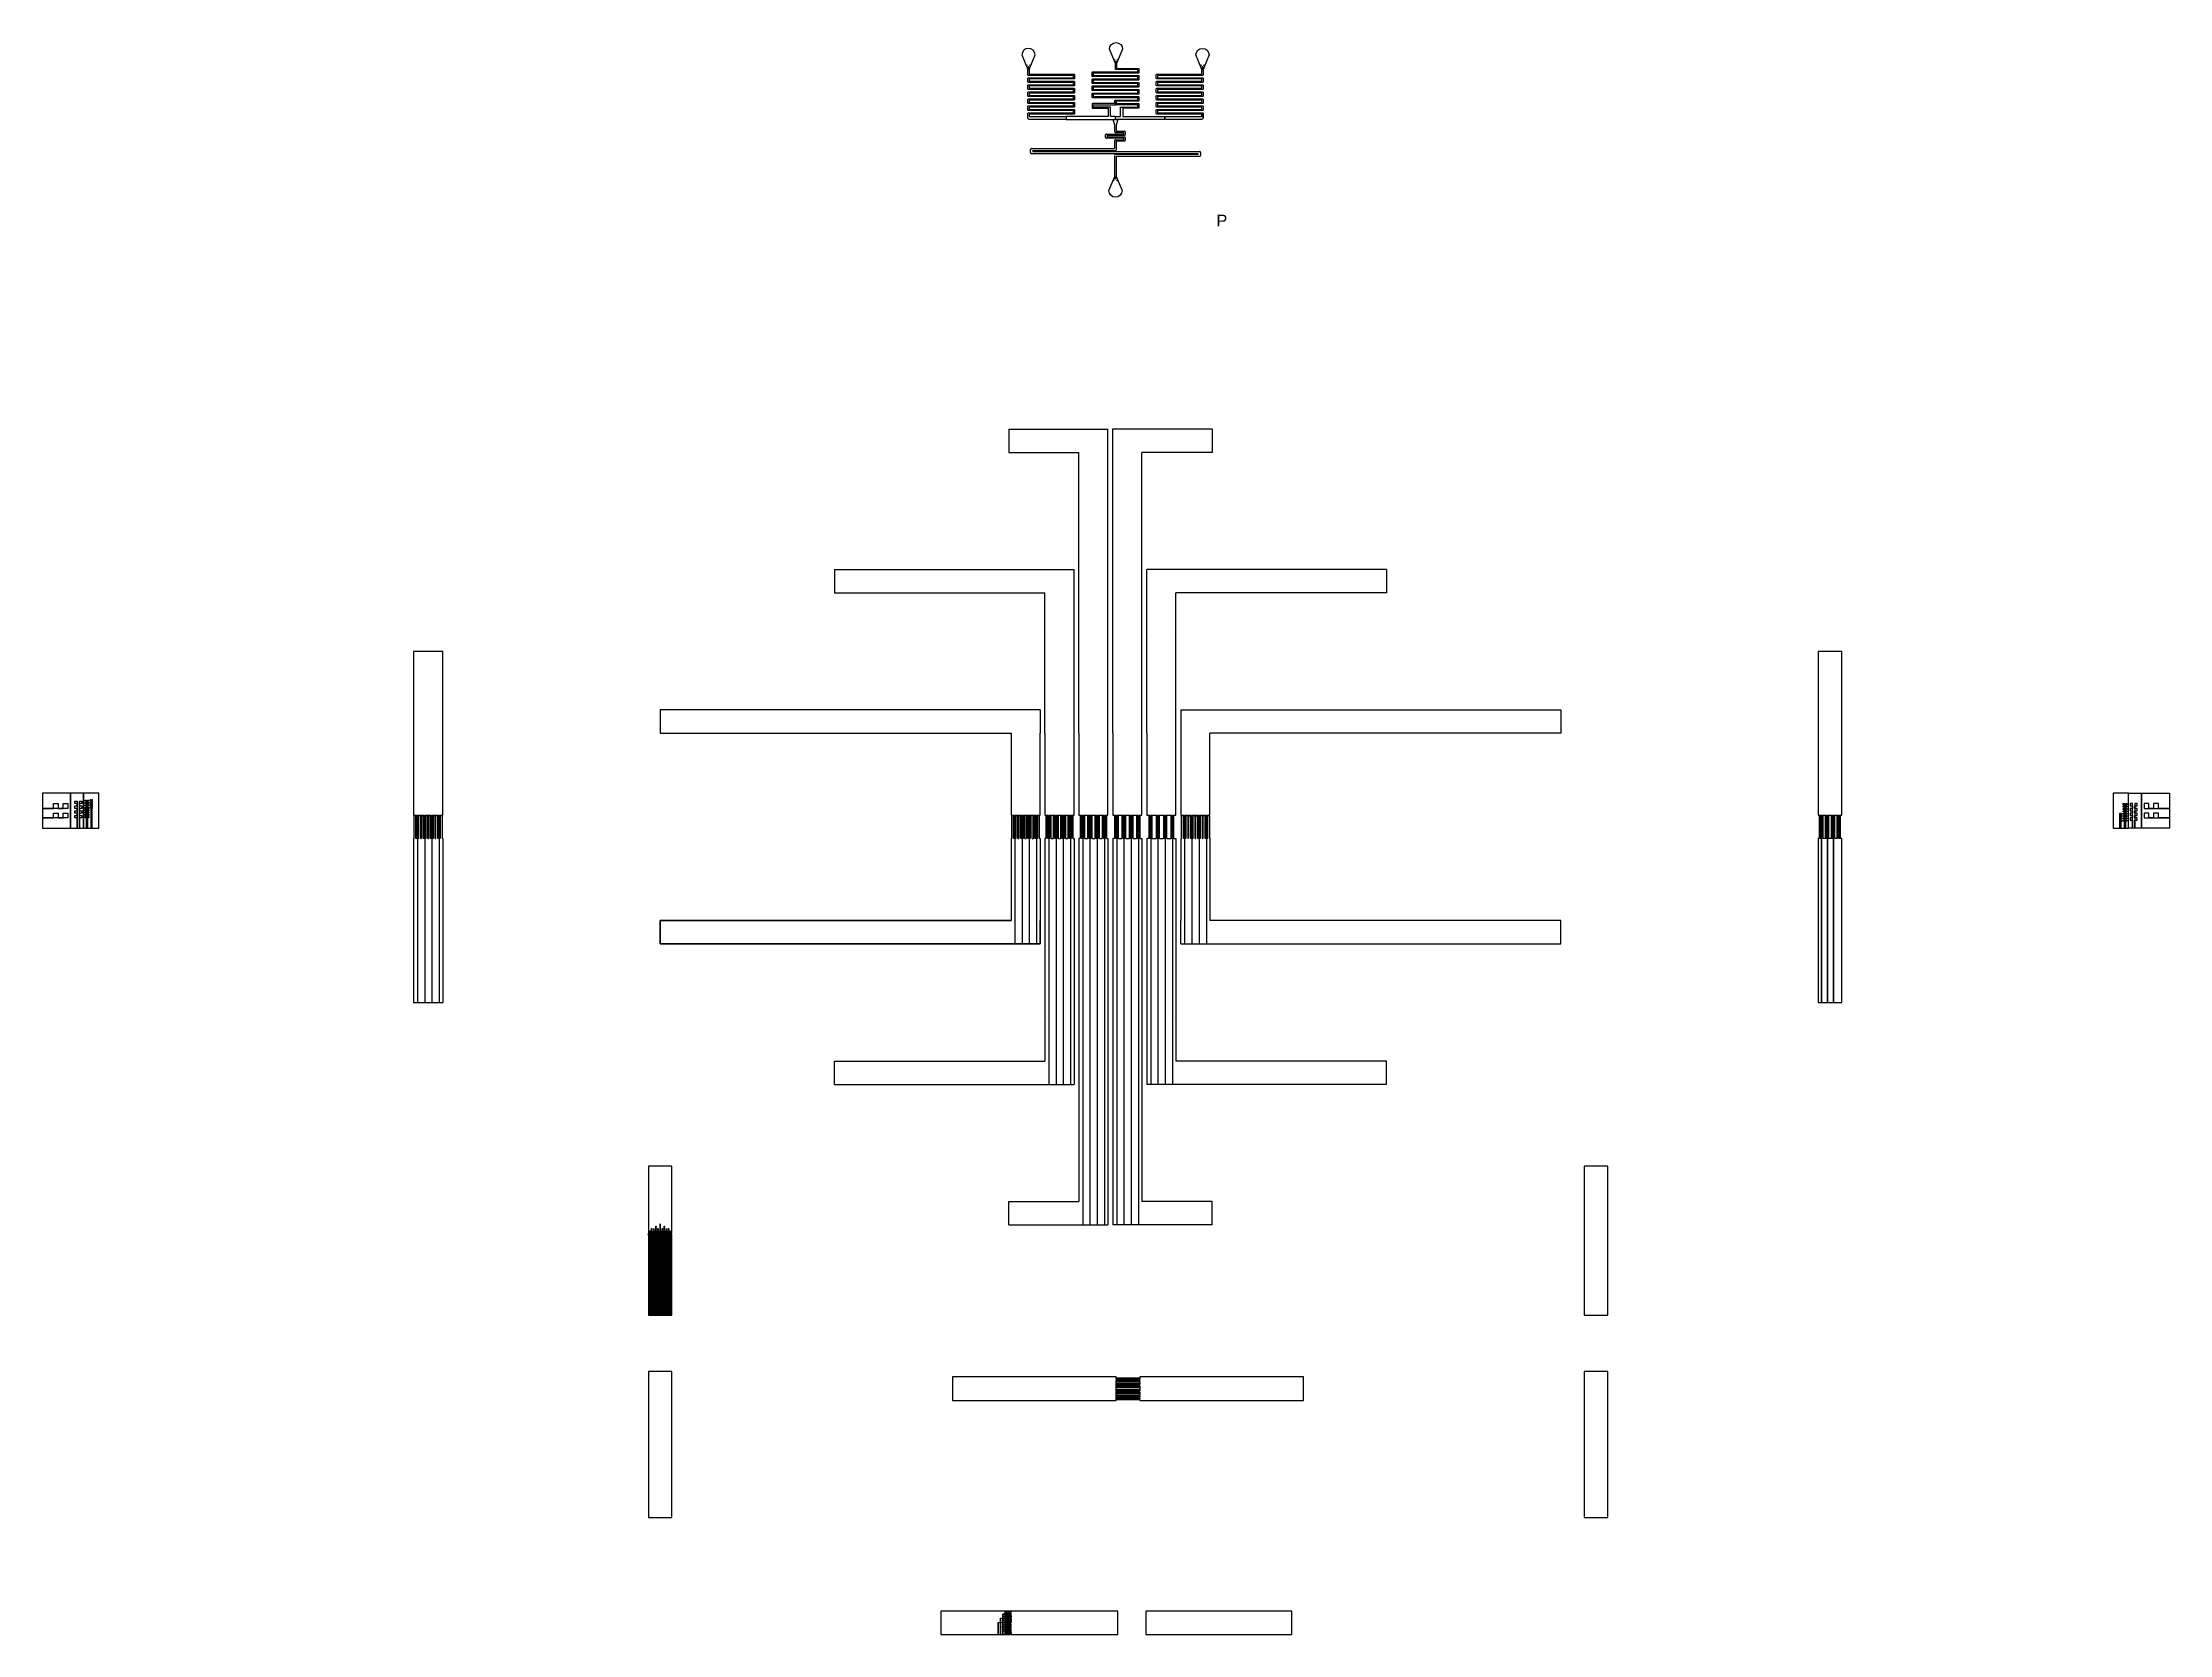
# Model space of a CAD drawing. Extents: x 15118 to 106018, y 24698 to 92710.
import ezdxf

# ---------------------------------------------------------------- set-up
doc = ezdxf.new("R2010")
doc.units = 13
doc.header["$MEASUREMENT"] = 0
doc.layers.add('Top Layer', color=240, linetype='Continuous')
doc.styles.get("Standard").update_dxf_attribs({"font": 'arial.ttf'})

msp = doc.modelspace()

# ---------------------------------------------------------------- texts
at = {"layer": 'Top Layer', "insert": (65287, 85359), "char_height": 500, "attachment_point": 1}
msp.add_mtext_dynamic_manual_height_columns('P', width=6195.81, gutter_width=21594, heights=[0], dxfattribs=at)

# ---------------------------------------------------------------- linework, layer by layer
at = {"layer": 'Top Layer'}
for p, q in [((60916, 91991), (60899, 91991)), ((60998, 91910), (60998, 91815)), ((61079, 91991), (61096, 91991)), ((57171, 91741), (57154, 91741)), ((57253, 91660), (57253, 91565)), ((57334, 91741), (57351, 91741)), ((64611, 91741), (64594, 91741)), ((64693, 91660), (64693, 91565)), ((64774, 91741), (64791, 91741)), ((60943, 89180), (60873, 89430)), ((60873, 89430), (61073, 89430)), ((60943, 88890), (60943, 89180)), ((61073, 89430), (61003, 89180)), ((61003, 89180), (61003, 88935)), ((64718, 89493), (64718, 89680)), ((57387, 88187), (60920, 88187)), ((60553, 88650), (60553, 88770)), ((60583, 88800), (61318, 88800)), ((61318, 88620), (60583, 88620)), ((60613, 88725), (60613, 88695)), ((61363, 88740), (60628, 88740)), ((60628, 88680), (61363, 88680)), ((60943, 88212), (60943, 88530)), ((61318, 88860), (60973, 88860)), ((60973, 88560), (61318, 88560)), ((61003, 88485), (61003, 88132)), ((61018, 88920), (61363, 88920)), ((61363, 88500), (61018, 88500)), ((61333, 88815), (61333, 88845)), ((61333, 88575), (61333, 88605)), ((61393, 88890), (61393, 88770)), ((61393, 88650), (61393, 88530)), ((57342, 88007), (57342, 88142)), ((64503, 87962), (57387, 87962)), ((57433, 88072), (57432, 88077)), ((60958, 88087), (57442, 88087)), ((57443, 88062), (64558, 88062)), ((60943, 86986), (60943, 87891)), ((60988, 87937), (64503, 87937)), ((61003, 87827), (61003, 86986)), ((64558, 87837), (61013, 87837)), ((64513, 87947), (64513, 87952)), ((64603, 88017), (64603, 87882)), ((60891, 86821), (60874, 86821)), ((61003, 86986), (60943, 86986)), ((60973, 86903), (60973, 86986)), ((61054, 86821), (61071, 86821)), ((56415, 76198), (56415, 75198)), ((56415, 76198), (60653, 76198)), ((60653, 63198), (60653, 76200)), ((60865, 63198), (60865, 76200)), ((65103, 76198), (60865, 76198)), ((65103, 76198), (65103, 75198)), ((56415, 75198), (59413, 75198)), ((59413, 63198), (59413, 75198)), ((65103, 75198), (62105, 75198)), ((62105, 63198), (62105, 75198)), ((48962, 70198), (48962, 69198)), ((48962, 70198), (59201, 70198)), ((59201, 63198), (59201, 70198)), ((62317, 63198), (62317, 70198)), ((72556, 70198), (62317, 70198)), ((72556, 70198), (72556, 69198)), ((48962, 69198), (57961, 69198)), ((57961, 63198), (57961, 69198)), ((72556, 69198), (63557, 69198)), ((63557, 63198), (63557, 69198)), ((58010, 67316), (58009, 67316)), ((59009, 67316), (59010, 67316)), ((59511, 67316), (59509, 67316)), ((62509, 67316), (62508, 67316)), ((63508, 67316), (63509, 67316)), ((30979, 66698), (30979, 59698)), ((32219, 66698), (30979, 66698)), ((32219, 59698), (32219, 66698)), ((92009, 66698), (91009, 66698)), ((91009, 66698), (91009, 59698)), ((92009, 59698), (92009, 66698)), ((57749, 64198), (41509, 64198)), ((41509, 64198), (41509, 63198)), ((57749, 64198), (57749, 63198)), ((63769, 64198), (80009, 64198)), ((63769, 64198), (63769, 63198)), ((80009, 64198), (80009, 63198)), ((41509, 63198), (56509, 63198)), ((56509, 63198), (56509, 59698)), ((57749, 59698), (57749, 63198)), ((57961, 63198), (57961, 59698)), ((59201, 59698), (59201, 63198)), ((59413, 63198), (59413, 59698)), ((60653, 59698), (60653, 63198)), ((60865, 63198), (60865, 59698)), ((62105, 59698), (62105, 63198)), ((62317, 63198), (62317, 59698)), ((63557, 59698), (63557, 63198)), ((63769, 63198), (63769, 59698)), ((65009, 59698), (65009, 63198)), ((80009, 63198), (65009, 63198)), ((30979, 59698), (31114, 59698)), ((31079, 59679), (30989, 59679)), ((30989, 59679), (30989, 58698)), ((31079, 58698), (31079, 59679)), ((31114, 59698), (31114, 58698)), ((31154, 51698), (31154, 59698)), ((31154, 59698), (31424, 59698)), ((31279, 59679), (31189, 59679)), ((31189, 59679), (31189, 58698)), ((31279, 58698), (31279, 59679)), ((31299, 59679), (31299, 58698)), ((31299, 59679), (31389, 59679)), ((31389, 58698), (31389, 59679)), ((31424, 59698), (31424, 58698)), ((31464, 51698), (31464, 59698)), ((31464, 59698), (31734, 59698)), ((31589, 59679), (31499, 59679)), ((31499, 59679), (31499, 58698)), ((31589, 58698), (31589, 59679)), ((31609, 59679), (31609, 58698)), ((31609, 59679), (31699, 59679)), ((31699, 58698), (31699, 59679)), ((31734, 59698), (31734, 58698)), ((31774, 51698), (31774, 59698)), ((31774, 59698), (32044, 59698)), ((31899, 59679), (31809, 59679)), ((31809, 59679), (31809, 58698)), ((31899, 58698), (31899, 59679)), ((31919, 59679), (31919, 58698)), ((32009, 59679), (31919, 59679)), ((32009, 58698), (32009, 59679)), ((32044, 59698), (32044, 58698)), ((32084, 51698), (32084, 59698)), ((32084, 59698), (32219, 59698)), ((32209, 59679), (32119, 59679)), ((32119, 59679), (32119, 58698)), ((32209, 58698), (32209, 59679)), ((56509, 59698), (56644, 59698)), ((56614, 59679), (56534, 59679)), ((56534, 59679), (56534, 58698)), ((56614, 58698), (56614, 59679)), ((56644, 59698), (56644, 58698)), ((56684, 54198), (56684, 59698)), ((56684, 59698), (56954, 59698)), ((56794, 59679), (56719, 59679)), ((56719, 59679), (56719, 58698)), ((56794, 58698), (56794, 59679)), ((56844, 59679), (56844, 58698)), ((56844, 59679), (56924, 59679)), ((56924, 58698), (56924, 59679)), ((56954, 59698), (56954, 58698)), ((56994, 54198), (56994, 59698)), ((56994, 59698), (57264, 59698)), ((57104, 59679), (57024, 59679)), ((57024, 59679), (57024, 58698)), ((57104, 58698), (57104, 59679)), ((57154, 59679), (57154, 58698)), ((57154, 59679), (57234, 59679)), ((57234, 58698), (57234, 59679)), ((57264, 59698), (57264, 58698)), ((57304, 54198), (57304, 59698)), ((57304, 59698), (57574, 59698)), ((57414, 59679), (57334, 59679)), ((57334, 59679), (57334, 58698)), ((57414, 58698), (57414, 59679)), ((57464, 59679), (57464, 58698)), ((57544, 59679), (57464, 59679)), ((57544, 58698), (57544, 59679)), ((57574, 59698), (57574, 58698)), ((57614, 54198), (57614, 59698)), ((57614, 59698), (57749, 59698)), ((57724, 59679), (57644, 59679)), ((57644, 59679), (57644, 58698)), ((57724, 58698), (57724, 59679)), ((57961, 59698), (58096, 59698)), ((58066, 59679), (58001, 59679)), ((58001, 59679), (58001, 58698)), ((58066, 58698), (58066, 59679)), ((58096, 59698), (58096, 58698)), ((58136, 48198), (58136, 59698)), ((58136, 59698), (58406, 59698)), ((58231, 59679), (58166, 59679)), ((58166, 59679), (58166, 58698)), ((58231, 58698), (58231, 59679)), ((58311, 59679), (58311, 58698)), ((58311, 59679), (58376, 59679)), ((58376, 58698), (58376, 59679)), ((58406, 59698), (58406, 58698)), ((58446, 48198), (58446, 59698)), ((58446, 59698), (58716, 59698)), ((58541, 59679), (58476, 59679)), ((58476, 59679), (58476, 58698)), ((58541, 58698), (58541, 59679)), ((58621, 59679), (58621, 58698)), ((58621, 59679), (58686, 59679)), ((58686, 58698), (58686, 59679)), ((58716, 59698), (58716, 58698)), ((58756, 48198), (58756, 59698)), ((58756, 59698), (59026, 59698)), ((58851, 59679), (58786, 59679)), ((58786, 59679), (58786, 58698)), ((58851, 58698), (58851, 59679)), ((58931, 59679), (58931, 58698)), ((58996, 59679), (58931, 59679)), ((58996, 58698), (58996, 59679)), ((59026, 59698), (59026, 58698)), ((59066, 48198), (59066, 59698)), ((59066, 59698), (59201, 59698)), ((59161, 59679), (59096, 59679)), ((59096, 59679), (59096, 58698)), ((59161, 58698), (59161, 59679)), ((59413, 59698), (59548, 59698)), ((59518, 59679), (59468, 59679)), ((59468, 59679), (59468, 58698)), ((59518, 58698), (59518, 59679)), ((59548, 59698), (59548, 58698)), ((59588, 42198), (59588, 59698)), ((59588, 59698), (59858, 59698)), ((59668, 59679), (59618, 59679)), ((59618, 59679), (59618, 58698)), ((59668, 58698), (59668, 59679)), ((59778, 59679), (59778, 58698)), ((59778, 59679), (59828, 59679)), ((59828, 58698), (59828, 59679)), ((59858, 59698), (59858, 58698)), ((59898, 42198), (59898, 59698)), ((59898, 59698), (60168, 59698)), ((59978, 59679), (59928, 59679)), ((59928, 59679), (59928, 58698)), ((59978, 58698), (59978, 59679)), ((60088, 59679), (60088, 58698)), ((60088, 59679), (60138, 59679)), ((60138, 58698), (60138, 59679)), ((60168, 59698), (60168, 58698)), ((60208, 42198), (60208, 59698)), ((60208, 59698), (60478, 59698)), ((60288, 59679), (60238, 59679)), ((60238, 59679), (60238, 58698)), ((60288, 58698), (60288, 59679)), ((60398, 59679), (60398, 58698)), ((60448, 59679), (60398, 59679)), ((60448, 58698), (60448, 59679)), ((60478, 59698), (60478, 58698)), ((60518, 42198), (60518, 59698)), ((60518, 59698), (60653, 59698)), ((60598, 59679), (60548, 59679)), ((60548, 59679), (60548, 58698)), ((60598, 58698), (60598, 59679)), ((60865, 59698), (61000, 59698)), ((60970, 59679), (60935, 59679)), ((60935, 59679), (60935, 58698)), ((60970, 58698), (60970, 59679)), ((61000, 59698), (61000, 58698)), ((61040, 42198), (61040, 59698)), ((61040, 59698), (61310, 59698)), ((61105, 59679), (61070, 59679)), ((61070, 59679), (61070, 58698)), ((61105, 58698), (61105, 59679)), ((61245, 59679), (61245, 58698)), ((61245, 59679), (61280, 59679)), ((61280, 58698), (61280, 59679)), ((61310, 59698), (61310, 58698)), ((61350, 42198), (61350, 59698)), ((61350, 59698), (61620, 59698)), ((61415, 59679), (61380, 59679)), ((61380, 59679), (61380, 58698)), ((61415, 58698), (61415, 59679)), ((61555, 59679), (61555, 58698)), ((61555, 59679), (61590, 59679)), ((61590, 58698), (61590, 59679)), ((61620, 59698), (61620, 58698)), ((61660, 42198), (61660, 59698)), ((61660, 59698), (61930, 59698)), ((61725, 59679), (61690, 59679)), ((61690, 59679), (61690, 58698)), ((61725, 58698), (61725, 59679)), ((61865, 59679), (61865, 58698)), ((61900, 59679), (61865, 59679)), ((61900, 58698), (61900, 59679)), ((61930, 59698), (61930, 58698)), ((61970, 42198), (61970, 59698)), ((61970, 59698), (62105, 59698)), ((62035, 59679), (62000, 59679)), ((62000, 59679), (62000, 58698)), ((62035, 58698), (62035, 59679)), ((62317, 59698), (62452, 59698)), ((62422, 59679), (62402, 59679)), ((62402, 59679), (62402, 58698)), ((62422, 58698), (62422, 59679)), ((62452, 59698), (62452, 58698)), ((62492, 48198), (62492, 59698)), ((62492, 59698), (62762, 59698)), ((62542, 59679), (62522, 59679)), ((62522, 59679), (62522, 58698)), ((62542, 58698), (62542, 59679)), ((62712, 59679), (62712, 58698)), ((62712, 59679), (62732, 59679)), ((62732, 58698), (62732, 59679)), ((62762, 59698), (62762, 58698)), ((62802, 48198), (62802, 59698)), ((62802, 59698), (63072, 59698)), ((62852, 59679), (62832, 59679)), ((62832, 59679), (62832, 58698)), ((62852, 58698), (62852, 59679)), ((63022, 59679), (63022, 58698)), ((63022, 59679), (63042, 59679)), ((63042, 58698), (63042, 59679)), ((63072, 59698), (63072, 58698)), ((63112, 48198), (63112, 59698)), ((63112, 59698), (63382, 59698)), ((63162, 59679), (63142, 59679)), ((63142, 59679), (63142, 58698)), ((63162, 58698), (63162, 59679)), ((63332, 59679), (63332, 58698)), ((63352, 59679), (63332, 59679)), ((63352, 58698), (63352, 59679)), ((63382, 59698), (63382, 58698)), ((63422, 48198), (63422, 59698)), ((63422, 59698), (63557, 59698)), ((63472, 59679), (63452, 59679)), ((63452, 59679), (63452, 58698)), ((63472, 58698), (63472, 59679)), ((63769, 59698), (63904, 59698)), ((63874, 59679), (63774, 59679)), ((63774, 59679), (63774, 58698)), ((63874, 58698), (63874, 59679)), ((63904, 59698), (63904, 58698)), ((63944, 54198), (63944, 59698)), ((63944, 59698), (64214, 59698)), ((64074, 59679), (63974, 59679)), ((63974, 59679), (63974, 58698)), ((64074, 58698), (64074, 59679)), ((64084, 59679), (64084, 58698)), ((64084, 59679), (64184, 59679)), ((64184, 58698), (64184, 59679)), ((64214, 59698), (64214, 58698)), ((64254, 54198), (64254, 59698)), ((64254, 59698), (64524, 59698)), ((64384, 59679), (64284, 59679)), ((64284, 59679), (64284, 58698)), ((64384, 58698), (64384, 59679)), ((64394, 59679), (64394, 58698)), ((64394, 59679), (64494, 59679)), ((64494, 58698), (64494, 59679)), ((64524, 59698), (64524, 58698)), ((64564, 54198), (64564, 59698)), ((64564, 59698), (64834, 59698)), ((64694, 59679), (64594, 59679)), ((64594, 59679), (64594, 58698)), ((64694, 58698), (64694, 59679)), ((64704, 59679), (64704, 58698)), ((64804, 59679), (64704, 59679)), ((64804, 58698), (64804, 59679)), ((64834, 59698), (64834, 58698)), ((64874, 54198), (64874, 59698)), ((64874, 59698), (65009, 59698)), ((65004, 59679), (64904, 59679)), ((64904, 59679), (64904, 58698)), ((65004, 58698), (65004, 59679)), ((91009, 59698), (91114, 59698)), ((91074, 59679), (91054, 59679)), ((91054, 59679), (91054, 58698)), ((91074, 58698), (91074, 59679)), ((91114, 59698), (91114, 58698)), ((91154, 51698), (91154, 59698)), ((91154, 59698), (91364, 59698)), ((91214, 59679), (91194, 59679)), ((91194, 59679), (91194, 58698)), ((91214, 58698), (91214, 59679)), ((91324, 59679), (91304, 59679)), ((91304, 59679), (91304, 58698)), ((91324, 58698), (91324, 59679)), ((91364, 59698), (91364, 58698)), ((91404, 51698), (91404, 59698)), ((91404, 59698), (91614, 59698)), ((91464, 59679), (91444, 59679)), ((91444, 59679), (91444, 58698)), ((91464, 58698), (91464, 59679)), ((91574, 59679), (91554, 59679)), ((91554, 59679), (91554, 58698)), ((91574, 58698), (91574, 59679)), ((91614, 59698), (91614, 58698)), ((91654, 51698), (91654, 59698)), ((91654, 59698), (91864, 59698)), ((91714, 59679), (91694, 59679)), ((91694, 59679), (91694, 58698)), ((91714, 58698), (91714, 59679)), ((91824, 59679), (91804, 59679)), ((91804, 59679), (91804, 58698)), ((91824, 58698), (91824, 59679)), ((91864, 59698), (91864, 58698)), ((91904, 58698), (91904, 59698)), ((91904, 59698), (92009, 59698)), ((91964, 59679), (91944, 59679)), ((91944, 59679), (91944, 58698)), ((91964, 58698), (91964, 59679)), ((30989, 58698), (30979, 58698)), ((30979, 58698), (30979, 51698)), ((31114, 58698), (31079, 58698)), ((31189, 58698), (31154, 58698)), ((31279, 58698), (31299, 58698)), ((31424, 58698), (31389, 58698)), ((31499, 58698), (31464, 58698)), ((31589, 58698), (31609, 58698)), ((31734, 58698), (31699, 58698)), ((31809, 58698), (31774, 58698)), ((31899, 58698), (31919, 58698)), ((32044, 58698), (32009, 58698)), ((32119, 58698), (32084, 58698)), ((32209, 58698), (32219, 58698)), ((32219, 58698), (32219, 51698)), ((56534, 58698), (56509, 58698)), ((56509, 58698), (56509, 55198)), ((56644, 58698), (56614, 58698)), ((56719, 58698), (56684, 58698)), ((56794, 58698), (56844, 58698)), ((56954, 58698), (56924, 58698)), ((57024, 58698), (56994, 58698)), ((57104, 58698), (57154, 58698)), ((57264, 58698), (57234, 58698)), ((57334, 58698), (57304, 58698)), ((57414, 58698), (57464, 58698)), ((57574, 58698), (57544, 58698)), ((57644, 58698), (57614, 58698)), ((57724, 58698), (57749, 58698)), ((57749, 58698), (57749, 55198)), ((58001, 58698), (57961, 58698)), ((57961, 58698), (57961, 55198)), ((58096, 58698), (58066, 58698)), ((58166, 58698), (58136, 58698)), ((58231, 58698), (58311, 58698)), ((58406, 58698), (58376, 58698)), ((58476, 58698), (58446, 58698)), ((58541, 58698), (58621, 58698)), ((58716, 58698), (58686, 58698)), ((58786, 58698), (58756, 58698)), ((58851, 58698), (58931, 58698)), ((59026, 58698), (58996, 58698)), ((59096, 58698), (59066, 58698)), ((59161, 58698), (59201, 58698)), ((59201, 58698), (59201, 55198)), ((59468, 58698), (59413, 58698)), ((59413, 58698), (59413, 55198)), ((59548, 58698), (59518, 58698)), ((59618, 58698), (59588, 58698)), ((59668, 58698), (59778, 58698)), ((59858, 58698), (59828, 58698)), ((59928, 58698), (59898, 58698)), ((59978, 58698), (60088, 58698)), ((60168, 58698), (60138, 58698)), ((60238, 58698), (60208, 58698)), ((60288, 58698), (60398, 58698)), ((60478, 58698), (60448, 58698)), ((60548, 58698), (60518, 58698)), ((60598, 58698), (60653, 58698)), ((60653, 58698), (60653, 55198)), ((60935, 58698), (60865, 58698)), ((60865, 58698), (60865, 55198)), ((61000, 58698), (60970, 58698)), ((61070, 58698), (61040, 58698)), ((61105, 58698), (61245, 58698)), ((61310, 58698), (61280, 58698)), ((61380, 58698), (61350, 58698)), ((61415, 58698), (61555, 58698)), ((61620, 58698), (61590, 58698)), ((61690, 58698), (61660, 58698)), ((61725, 58698), (61865, 58698)), ((61930, 58698), (61900, 58698)), ((62000, 58698), (61970, 58698)), ((62035, 58698), (62105, 58698)), ((62105, 58698), (62105, 55198)), ((62402, 58698), (62317, 58698)), ((62317, 58698), (62317, 55198)), ((62452, 58698), (62422, 58698)), ((62522, 58698), (62492, 58698)), ((62542, 58698), (62712, 58698)), ((62762, 58698), (62732, 58698)), ((62832, 58698), (62802, 58698)), ((62852, 58698), (63022, 58698)), ((63072, 58698), (63042, 58698)), ((63142, 58698), (63112, 58698)), ((63162, 58698), (63332, 58698)), ((63382, 58698), (63352, 58698)), ((63452, 58698), (63422, 58698)), ((63472, 58698), (63557, 58698)), ((63557, 58698), (63557, 55198)), ((63774, 58698), (63769, 58698)), ((63769, 58698), (63769, 55198)), ((63904, 58698), (63874, 58698)), ((63974, 58698), (63944, 58698)), ((64074, 58698), (64084, 58698)), ((64214, 58698), (64184, 58698)), ((64284, 58698), (64254, 58698)), ((64384, 58698), (64394, 58698)), ((64524, 58698), (64494, 58698)), ((64594, 58698), (64564, 58698)), ((64694, 58698), (64704, 58698)), ((64834, 58698), (64804, 58698)), ((64904, 58698), (64874, 58698)), ((65004, 58698), (65009, 58698)), ((65009, 58698), (65009, 55198)), ((91054, 58698), (91009, 58698)), ((91009, 58698), (91009, 51698)), ((91114, 58698), (91074, 58698)), ((91194, 58698), (91154, 58698)), ((91154, 58698), (91154, 51698)), ((91304, 58698), (91214, 58698)), ((91364, 58698), (91324, 58698)), ((91444, 58698), (91404, 58698)), ((91404, 58698), (91404, 51698)), ((91554, 58698), (91464, 58698)), ((91614, 58698), (91574, 58698)), ((91694, 58698), (91654, 58698)), ((91654, 58698), (91654, 51698)), ((91804, 58698), (91714, 58698)), ((91864, 58698), (91824, 58698)), ((91944, 58698), (91904, 58698)), ((92009, 58698), (91964, 58698)), ((92009, 51698), (92009, 58698)), ((56509, 55198), (41509, 55198)), ((41509, 55198), (41509, 54198)), ((41509, 54198), (41509, 55198)), ((41509, 55198), (56509, 55198)), ((57749, 55198), (57749, 54198)), ((57749, 54198), (57749, 55198)), ((57961, 55198), (57961, 49198)), ((59201, 55198), (59201, 48198)), ((59413, 55198), (59413, 43198)), ((60653, 55198), (60653, 42196)), ((60865, 55198), (60865, 42196)), ((62105, 55198), (62105, 43198)), ((62317, 55198), (62317, 48198)), ((63557, 55198), (63557, 49198)), ((63769, 54198), (63769, 55198)), ((80009, 55198), (65009, 55198)), ((80009, 54198), (80009, 55198)), ((41509, 54198), (56509, 54198)), ((57749, 54198), (41509, 54198)), ((56509, 54198), (57749, 54198)), ((63769, 54198), (80009, 54198)), ((30979, 51698), (32219, 51698)), ((58010, 51080), (58009, 51080)), ((59009, 51080), (59010, 51080)), ((62509, 51080), (62508, 51080)), ((63508, 51080), (63509, 51080)), ((91009, 51698), (91154, 51698)), ((91154, 51698), (91404, 51698)), ((91404, 51698), (91654, 51698)), ((91654, 51698), (92009, 51698)), ((48962, 48198), (48962, 49198)), ((48962, 49198), (57961, 49198)), ((72556, 49198), (63557, 49198)), ((72556, 48198), (72556, 49198)), ((48962, 48198), (59201, 48198)), ((72556, 48198), (62317, 48198)), ((42009, 44698), (41009, 44698)), ((41009, 44698), (41009, 41748)), ((42009, 41848), (42009, 44698)), ((82009, 44698), (81009, 44698)), ((81009, 44698), (81009, 38338)), ((82009, 38338), (82009, 44698)), ((56415, 42198), (56415, 43198)), ((56415, 43198), (59413, 43198)), ((65103, 43198), (62105, 43198)), ((65103, 42198), (65103, 43198)), ((41014, 41748), (41014, 41848)), ((41014, 41848), (41024, 41848)), ((41024, 41848), (41024, 41798)), ((41029, 38338), (41029, 41948)), ((41029, 41948), (41039, 41948)), ((41039, 41898), (41029, 41898)), ((41029, 41898), (41029, 38338)), ((41039, 41948), (41039, 41898)), ((41059, 38338), (41059, 41848)), ((41059, 41848), (41069, 41848)), ((41069, 41848), (41069, 41798)), ((41089, 38338), (41089, 41948)), ((41089, 41948), (41099, 41948)), ((41099, 41898), (41089, 41898)), ((41089, 41898), (41089, 38338)), ((41099, 41948), (41099, 41898)), ((41104, 38338), (41104, 41848)), ((41104, 41848), (41114, 41848)), ((41114, 41848), (41114, 41798)), ((41149, 38338), (41149, 42048)), ((41149, 42048), (41159, 42048)), ((41159, 41998), (41149, 41998)), ((41149, 41998), (41149, 41948)), ((41149, 41948), (41159, 41948)), ((41159, 41898), (41149, 41898)), ((41149, 41898), (41149, 41848)), ((41149, 41848), (41159, 41848)), ((41159, 42048), (41159, 41998)), ((41159, 41948), (41159, 41898)), ((41159, 41848), (41159, 41798)), ((41194, 41748), (41194, 41848)), ((41194, 41848), (41204, 41848)), ((41204, 41848), (41204, 41798)), ((41209, 38338), (41209, 41948)), ((41209, 41948), (41219, 41948)), ((41219, 41898), (41209, 41898)), ((41209, 41898), (41209, 38338)), ((41219, 41948), (41219, 41898)), ((41239, 38338), (41239, 42048)), ((41239, 42048), (41249, 42048)), ((41249, 41998), (41239, 41998)), ((41239, 41998), (41239, 41848)), ((41239, 41848), (41249, 41848)), ((41249, 42048), (41249, 41998)), ((41249, 41848), (41249, 41798)), ((41269, 38338), (41269, 41948)), ((41269, 41948), (41279, 41948)), ((41279, 41898), (41269, 41898)), ((41269, 41898), (41269, 38338)), ((41279, 41948), (41279, 41898)), ((41284, 38338), (41284, 41848)), ((41284, 41848), (41294, 41848)), ((41294, 41848), (41294, 41798)), ((41329, 38338), (41329, 42148)), ((41329, 42148), (41339, 42148)), ((41339, 42098), (41329, 42098)), ((41329, 42098), (41329, 42048)), ((41329, 42048), (41339, 42048)), ((41339, 41998), (41329, 41998)), ((41329, 41998), (41329, 41948)), ((41329, 41948), (41339, 41948)), ((41339, 41898), (41329, 41898)), ((41329, 41898), (41329, 41848)), ((41329, 41848), (41339, 41848)), ((41339, 42148), (41339, 42098)), ((41339, 42048), (41339, 41998)), ((41339, 41948), (41339, 41898)), ((41339, 41848), (41339, 41798)), ((41374, 41748), (41374, 41848)), ((41374, 41848), (41384, 41848)), ((41384, 41848), (41384, 41798)), ((41389, 38338), (41389, 41948)), ((41389, 41948), (41399, 41948)), ((41399, 41898), (41389, 41898)), ((41389, 41898), (41389, 38338)), ((41399, 41948), (41399, 41898)), ((41419, 38338), (41419, 42048)), ((41419, 42048), (41429, 42048)), ((41429, 41998), (41419, 41998)), ((41419, 41998), (41419, 41848)), ((41419, 41848), (41429, 41848)), ((41429, 42048), (41429, 41998)), ((41429, 41848), (41429, 41798)), ((41449, 38338), (41449, 41948)), ((41449, 41948), (41459, 41948)), ((41459, 41898), (41449, 41898)), ((41449, 41898), (41449, 38338)), ((41459, 41948), (41459, 41898)), ((41464, 38338), (41464, 41848)), ((41464, 41848), (41474, 41848)), ((41474, 41848), (41474, 41798)), ((41509, 38338), (41509, 42248)), ((41509, 42248), (41519, 42248)), ((41519, 42198), (41509, 42198)), ((41509, 42198), (41509, 42148)), ((41509, 42148), (41519, 42148)), ((41519, 42098), (41509, 42098)), ((41509, 42098), (41509, 42048)), ((41509, 42048), (41519, 42048)), ((41519, 41998), (41509, 41998)), ((41509, 41998), (41509, 41948)), ((41509, 41948), (41519, 41948)), ((41519, 41898), (41509, 41898)), ((41509, 41898), (41509, 41848)), ((41509, 41848), (41519, 41848)), ((41519, 42248), (41519, 42198)), ((41519, 42148), (41519, 42098)), ((41519, 42048), (41519, 41998)), ((41519, 41948), (41519, 41898)), ((41519, 41848), (41519, 41798)), ((41554, 41748), (41554, 41848)), ((41554, 41848), (41564, 41848)), ((41564, 41848), (41564, 41798)), ((41569, 38338), (41569, 41948)), ((41569, 41948), (41579, 41948)), ((41579, 41898), (41569, 41898)), ((41569, 41898), (41569, 38338)), ((41579, 41948), (41579, 41898)), ((41599, 38338), (41599, 42048)), ((41599, 42048), (41609, 42048)), ((41609, 41998), (41599, 41998)), ((41599, 41998), (41599, 41848)), ((41599, 41848), (41609, 41848)), ((41609, 42048), (41609, 41998)), ((41609, 41848), (41609, 41798)), ((41629, 38338), (41629, 41948)), ((41629, 41948), (41639, 41948)), ((41639, 41898), (41629, 41898)), ((41629, 41898), (41629, 38338)), ((41639, 41948), (41639, 41898)), ((41644, 38338), (41644, 41848)), ((41644, 41848), (41654, 41848)), ((41654, 41848), (41654, 41798)), ((41689, 38338), (41689, 42148)), ((41689, 42148), (41699, 42148)), ((41699, 42098), (41689, 42098)), ((41689, 42098), (41689, 42048)), ((41689, 42048), (41699, 42048)), ((41699, 41998), (41689, 41998)), ((41689, 41998), (41689, 41948)), ((41689, 41948), (41699, 41948)), ((41699, 41898), (41689, 41898)), ((41689, 41898), (41689, 41848)), ((41689, 41848), (41699, 41848)), ((41699, 42148), (41699, 42098)), ((41699, 42048), (41699, 41998)), ((41699, 41948), (41699, 41898)), ((41699, 41848), (41699, 41798)), ((41734, 41748), (41734, 41848)), ((41734, 41848), (41744, 41848)), ((41744, 41848), (41744, 41798)), ((41749, 38338), (41749, 41948)), ((41749, 41948), (41759, 41948)), ((41759, 41898), (41749, 41898)), ((41749, 41898), (41749, 38338)), ((41759, 41948), (41759, 41898)), ((41779, 38338), (41779, 42048)), ((41779, 42048), (41789, 42048)), ((41789, 41998), (41779, 41998)), ((41779, 41998), (41779, 41848)), ((41779, 41848), (41789, 41848)), ((41789, 42048), (41789, 41998)), ((41789, 41848), (41789, 41798)), ((41809, 38338), (41809, 41948)), ((41809, 41948), (41819, 41948)), ((41819, 41898), (41809, 41898)), ((41809, 41898), (41809, 38338)), ((41819, 41948), (41819, 41898)), ((41824, 38338), (41824, 41848)), ((41824, 41848), (41834, 41848)), ((41834, 41848), (41834, 41798)), ((41869, 38338), (41869, 42048)), ((41869, 42048), (41879, 42048)), ((41879, 41998), (41869, 41998)), ((41869, 41998), (41869, 41948)), ((41869, 41948), (41879, 41948)), ((41879, 41898), (41869, 41898)), ((41869, 41898), (41869, 41848)), ((41869, 41848), (41879, 41848)), ((41879, 42048), (41879, 41998)), ((41879, 41948), (41879, 41898)), ((41879, 41848), (41879, 41798)), ((41914, 41748), (41914, 41848)), ((41914, 41848), (41924, 41848)), ((41924, 41848), (41924, 41798)), ((41929, 38338), (41929, 41948)), ((41929, 41948), (41939, 41948)), ((41939, 41898), (41929, 41898)), ((41929, 41898), (41929, 38338)), ((41939, 41948), (41939, 41898)), ((41959, 38338), (41959, 41848)), ((41959, 41848), (41969, 41848)), ((41969, 41848), (41969, 41798)), ((41989, 38338), (41989, 41948)), ((41989, 41948), (41999, 41948)), ((41999, 41898), (41989, 41898)), ((41989, 41898), (41989, 38338)), ((41999, 41948), (41999, 41898)), ((42004, 41798), (42004, 41848)), ((42004, 41848), (42009, 41848)), ((56415, 42198), (60653, 42198)), ((65103, 42198), (60865, 42198)), ((41009, 41748), (41014, 41748)), ((41015, 41698), (41009, 41698)), ((41009, 41698), (41009, 38338)), ((41024, 41798), (41014, 41798)), ((41014, 41798), (41014, 41748)), ((41014, 41748), (41015, 41748)), ((41015, 41748), (41015, 41698)), ((41041, 38338), (41041, 41748)), ((41041, 41748), (41051, 41748)), ((41051, 41698), (41041, 41698)), ((41041, 41698), (41041, 38338)), ((41051, 41748), (41051, 41698)), ((41069, 41798), (41059, 41798)), ((41059, 41798), (41059, 38338)), ((41077, 38338), (41077, 41748)), ((41077, 41748), (41087, 41748)), ((41087, 41698), (41077, 41698)), ((41077, 41698), (41077, 38338)), ((41087, 41748), (41087, 41698)), ((41114, 41798), (41104, 41798)), ((41104, 41798), (41104, 38338)), ((41113, 38338), (41113, 41748)), ((41113, 41748), (41123, 41748)), ((41123, 41698), (41113, 41698)), ((41113, 41698), (41113, 38338)), ((41123, 41748), (41123, 41698)), ((41159, 41798), (41149, 41798)), ((41149, 41798), (41149, 41748)), ((41149, 41748), (41159, 41748)), ((41159, 41698), (41149, 41698)), ((41149, 41698), (41149, 38338)), ((41159, 41748), (41159, 41698)), ((41185, 38338), (41185, 41748)), ((41185, 41748), (41194, 41748)), ((41195, 41698), (41185, 41698)), ((41185, 41698), (41185, 38338)), ((41204, 41798), (41194, 41798)), ((41194, 41798), (41194, 41748)), ((41194, 41748), (41195, 41748)), ((41195, 41748), (41195, 41698)), ((41221, 38338), (41221, 41748)), ((41221, 41748), (41231, 41748)), ((41231, 41698), (41221, 41698)), ((41221, 41698), (41221, 38338)), ((41231, 41748), (41231, 41698)), ((41249, 41798), (41239, 41798)), ((41239, 41798), (41239, 38338)), ((41257, 38338), (41257, 41748)), ((41257, 41748), (41267, 41748)), ((41267, 41698), (41257, 41698)), ((41257, 41698), (41257, 38338)), ((41267, 41748), (41267, 41698)), ((41294, 41798), (41284, 41798)), ((41284, 41798), (41284, 38338)), ((41293, 38338), (41293, 41748)), ((41293, 41748), (41303, 41748)), ((41303, 41698), (41293, 41698)), ((41293, 41698), (41293, 38338)), ((41303, 41748), (41303, 41698)), ((41339, 41798), (41329, 41798)), ((41329, 41798), (41329, 41748)), ((41329, 41748), (41339, 41748)), ((41339, 41698), (41329, 41698)), ((41329, 41698), (41329, 38338)), ((41339, 41748), (41339, 41698)), ((41365, 38338), (41365, 41748)), ((41365, 41748), (41374, 41748)), ((41375, 41698), (41365, 41698)), ((41365, 41698), (41365, 38338)), ((41384, 41798), (41374, 41798)), ((41374, 41798), (41374, 41748)), ((41374, 41748), (41375, 41748)), ((41375, 41748), (41375, 41698)), ((41401, 38338), (41401, 41748)), ((41401, 41748), (41411, 41748)), ((41411, 41698), (41401, 41698)), ((41401, 41698), (41401, 38338)), ((41411, 41748), (41411, 41698)), ((41429, 41798), (41419, 41798)), ((41419, 41798), (41419, 38338)), ((41437, 38338), (41437, 41748)), ((41437, 41748), (41447, 41748)), ((41447, 41698), (41437, 41698)), ((41437, 41698), (41437, 38338)), ((41447, 41748), (41447, 41698)), ((41474, 41798), (41464, 41798)), ((41464, 41798), (41464, 38338)), ((41473, 38338), (41473, 41748)), ((41473, 41748), (41483, 41748)), ((41483, 41698), (41473, 41698)), ((41473, 41698), (41473, 38338)), ((41483, 41748), (41483, 41698)), ((41519, 41798), (41509, 41798)), ((41509, 41798), (41509, 41748)), ((41509, 41748), (41519, 41748)), ((41519, 41698), (41509, 41698)), ((41509, 41698), (41509, 38338)), ((41519, 41748), (41519, 41698)), ((41545, 38338), (41545, 41748)), ((41545, 41748), (41554, 41748)), ((41555, 41698), (41545, 41698)), ((41545, 41698), (41545, 38338)), ((41564, 41798), (41554, 41798)), ((41554, 41798), (41554, 41748)), ((41554, 41748), (41555, 41748)), ((41555, 41748), (41555, 41698)), ((41581, 38338), (41581, 41748)), ((41581, 41748), (41591, 41748)), ((41591, 41698), (41581, 41698)), ((41581, 41698), (41581, 38338)), ((41591, 41748), (41591, 41698)), ((41609, 41798), (41599, 41798)), ((41599, 41798), (41599, 38338)), ((41617, 38338), (41617, 41748)), ((41617, 41748), (41627, 41748)), ((41627, 41698), (41617, 41698)), ((41617, 41698), (41617, 38338)), ((41627, 41748), (41627, 41698)), ((41654, 41798), (41644, 41798)), ((41644, 41798), (41644, 38338)), ((41653, 38338), (41653, 41748)), ((41653, 41748), (41663, 41748)), ((41663, 41698), (41653, 41698)), ((41653, 41698), (41653, 38338)), ((41663, 41748), (41663, 41698)), ((41699, 41798), (41689, 41798)), ((41689, 41798), (41689, 41748)), ((41689, 41748), (41699, 41748)), ((41699, 41698), (41689, 41698)), ((41689, 41698), (41689, 38338)), ((41699, 41748), (41699, 41698)), ((41725, 38338), (41725, 41748)), ((41725, 41748), (41734, 41748)), ((41735, 41698), (41725, 41698)), ((41725, 41698), (41725, 38338)), ((41744, 41798), (41734, 41798)), ((41734, 41798), (41734, 41748)), ((41734, 41748), (41735, 41748)), ((41735, 41748), (41735, 41698)), ((41761, 38338), (41761, 41748)), ((41761, 41748), (41771, 41748)), ((41771, 41698), (41761, 41698)), ((41761, 41698), (41761, 38338)), ((41771, 41748), (41771, 41698)), ((41789, 41798), (41779, 41798)), ((41779, 41798), (41779, 38338)), ((41797, 38338), (41797, 41748)), ((41797, 41748), (41807, 41748)), ((41807, 41698), (41797, 41698)), ((41797, 41698), (41797, 38338)), ((41807, 41748), (41807, 41698)), ((41834, 41798), (41824, 41798)), ((41824, 41798), (41824, 38338)), ((41833, 38338), (41833, 41748)), ((41833, 41748), (41843, 41748)), ((41843, 41698), (41833, 41698)), ((41833, 41698), (41833, 38338)), ((41843, 41748), (41843, 41698)), ((41879, 41798), (41869, 41798)), ((41869, 41798), (41869, 41748)), ((41869, 41748), (41879, 41748)), ((41879, 41698), (41869, 41698)), ((41869, 41698), (41869, 38338)), ((41879, 41748), (41879, 41698)), ((41905, 38338), (41905, 41748)), ((41905, 41748), (41914, 41748)), ((41915, 41698), (41905, 41698)), ((41905, 41698), (41905, 38338)), ((41924, 41798), (41914, 41798)), ((41914, 41798), (41914, 41748)), ((41914, 41748), (41915, 41748)), ((41915, 41748), (41915, 41698)), ((41941, 38338), (41941, 41748)), ((41941, 41748), (41951, 41748)), ((41951, 41698), (41941, 41698)), ((41941, 41698), (41941, 38338)), ((41951, 41748), (41951, 41698)), ((41969, 41798), (41959, 41798)), ((41959, 41798), (41959, 38338)), ((41977, 38338), (41977, 41748)), ((41977, 41748), (41987, 41748)), ((41987, 41698), (41977, 41698)), ((41977, 41698), (41977, 38338)), ((41987, 41748), (41987, 41698)), ((42009, 41798), (42004, 41798)), ((42009, 38338), (42009, 41798)), ((41009, 38338), (41029, 38338)), ((41029, 38338), (41041, 38338)), ((41041, 38338), (41059, 38338)), ((41059, 38338), (41077, 38338)), ((41077, 38338), (41089, 38338)), ((41089, 38338), (41104, 38338)), ((41104, 38338), (41113, 38338)), ((41113, 38338), (41149, 38338)), ((41149, 38338), (41185, 38338)), ((41185, 38338), (41209, 38338)), ((41209, 38338), (41221, 38338)), ((41221, 38338), (41239, 38338)), ((41239, 38338), (41257, 38338)), ((41257, 38338), (41269, 38338)), ((41269, 38338), (41284, 38338)), ((41284, 38338), (41293, 38338)), ((41293, 38338), (41329, 38338)), ((41329, 38338), (41365, 38338)), ((41365, 38338), (41389, 38338)), ((41389, 38338), (41401, 38338)), ((41401, 38338), (41419, 38338)), ((41419, 38338), (41437, 38338)), ((41437, 38338), (41449, 38338)), ((41449, 38338), (41464, 38338)), ((41464, 38338), (41473, 38338)), ((41473, 38338), (41509, 38338)), ((41509, 38338), (41545, 38338)), ((41545, 38338), (41569, 38338)), ((41569, 38338), (41581, 38338)), ((41581, 38338), (41599, 38338)), ((41599, 38338), (41617, 38338)), ((41617, 38338), (41629, 38338)), ((41629, 38338), (41644, 38338)), ((41644, 38338), (41653, 38338)), ((41653, 38338), (41689, 38338)), ((41689, 38338), (41725, 38338)), ((41725, 38338), (41749, 38338)), ((41749, 38338), (41761, 38338)), ((41761, 38338), (41779, 38338)), ((41779, 38338), (41797, 38338)), ((41797, 38338), (41809, 38338)), ((41809, 38338), (41824, 38338)), ((41824, 38338), (41833, 38338)), ((41833, 38338), (41869, 38338)), ((41869, 38338), (41905, 38338)), ((41905, 38338), (41929, 38338)), ((41929, 38338), (41941, 38338)), ((41941, 38338), (41959, 38338)), ((41959, 38338), (41977, 38338)), ((41977, 38338), (41989, 38338)), ((41989, 38338), (42009, 38338)), ((81009, 38338), (82009, 38338)), ((42009, 35938), (41009, 35938)), ((41009, 35938), (41009, 29698)), ((42009, 29698), (42009, 35938)), ((61009, 35698), (54009, 35698)), ((54009, 35698), (54009, 34698)), ((61009, 35593), (61009, 35698)), ((62009, 35593), (61009, 35593)), ((61009, 34698), (61009, 35553)), ((61009, 35553), (62009, 35553)), ((62009, 35653), (61028, 35653)), ((61028, 35653), (61028, 35633)), ((61028, 35633), (62009, 35633)), ((62009, 35513), (61028, 35513)), ((61028, 35513), (61028, 35493)), ((61028, 35493), (62009, 35493)), ((69009, 35698), (62009, 35698)), ((62009, 35698), (62009, 35653)), ((62009, 35633), (62009, 35593)), ((62009, 35553), (62009, 35513)), ((62009, 35493), (62009, 35403)), ((69009, 34698), (69009, 35698)), ((82009, 35938), (81009, 35938)), ((81009, 35938), (81009, 29698)), ((82009, 29698), (82009, 35938)), ((54009, 34698), (61009, 34698)), ((62009, 35343), (61009, 35343)), ((61009, 35343), (61009, 35303)), ((61009, 35303), (62009, 35303)), ((62009, 35093), (61009, 35093)), ((61009, 35093), (61009, 35053)), ((61009, 35053), (62009, 35053)), ((62009, 34843), (61009, 34843)), ((61009, 34843), (61009, 34803)), ((61009, 34803), (62009, 34803)), ((62009, 35403), (61028, 35403)), ((61028, 35403), (61028, 35383)), ((61028, 35383), (62009, 35383)), ((62009, 35263), (61028, 35263)), ((61028, 35263), (61028, 35243)), ((61028, 35243), (62009, 35243)), ((62009, 35153), (61028, 35153)), ((61028, 35153), (61028, 35133)), ((61028, 35133), (62009, 35133)), ((62009, 35013), (61028, 35013)), ((61028, 35013), (61028, 34993)), ((61028, 34993), (62009, 34993)), ((62009, 34903), (61028, 34903)), ((61028, 34903), (61028, 34883)), ((61028, 34883), (62009, 34883)), ((62009, 34763), (61028, 34763)), ((61028, 34763), (61028, 34743)), ((61028, 34743), (62009, 34743)), ((62009, 35383), (62009, 35343)), ((62009, 35303), (62009, 35263)), ((62009, 35243), (62009, 35153)), ((62009, 35133), (62009, 35093)), ((62009, 35053), (62009, 35013)), ((62009, 34993), (62009, 34903)), ((62009, 34883), (62009, 34843)), ((62009, 34803), (62009, 34763)), ((62009, 34743), (62009, 34698)), ((62009, 34698), (69009, 34698)), ((41009, 29698), (42009, 29698)), ((81009, 29698), (82009, 29698)), ((56359, 25698), (53509, 25698)), ((53509, 25698), (53509, 24698)), ((56159, 24698), (56159, 25568)), ((56159, 25568), (56209, 25568)), ((56209, 25558), (56159, 25558)), ((56159, 25558), (56159, 25478)), ((56159, 25478), (56209, 25478)), ((56209, 25468), (56159, 25468)), ((56159, 25468), (56159, 25388)), ((56209, 25568), (56209, 25558)), ((56209, 25478), (56209, 25468)), ((56259, 24698), (56259, 25688)), ((56259, 25688), (56309, 25688)), ((56309, 25678), (56259, 25678)), ((56259, 25678), (56259, 25628)), ((56259, 25628), (56309, 25628)), ((56309, 25618), (56259, 25618)), ((56259, 25618), (56259, 25568)), ((56259, 25568), (56309, 25568)), ((56309, 25558), (56259, 25558)), ((56259, 25558), (56259, 25508)), ((56259, 25508), (56309, 25508)), ((56309, 25498), (56259, 25498)), ((56259, 25498), (56259, 25448)), ((56309, 25688), (56309, 25678)), ((56309, 25628), (56309, 25618)), ((56309, 25568), (56309, 25558)), ((56309, 25508), (56309, 25498)), ((56359, 25693), (56359, 25698)), ((56409, 25693), (56359, 25693)), ((56359, 24698), (56359, 25658)), ((56359, 25658), (56409, 25658)), ((56409, 25648), (56359, 25648)), ((56359, 25648), (56359, 25613)), ((56359, 25613), (56409, 25613)), ((56409, 25603), (56359, 25603)), ((56359, 25603), (56359, 25568)), ((56359, 25568), (56409, 25568)), ((56409, 25558), (56359, 25558)), ((56359, 25558), (56359, 25523)), ((56359, 25523), (56409, 25523)), ((56409, 25513), (56359, 25513)), ((56359, 25513), (56359, 25478)), ((56359, 25478), (56409, 25478)), ((56409, 25468), (56359, 25468)), ((56359, 25468), (56359, 25433)), ((61069, 25698), (56409, 25698)), ((56409, 25698), (56409, 25693)), ((56409, 25658), (56409, 25648)), ((56409, 25613), (56409, 25603)), ((56409, 25568), (56409, 25558)), ((56409, 25523), (56409, 25513)), ((56409, 25478), (56409, 25468)), ((56459, 24698), (56459, 25676)), ((56459, 25676), (56509, 25676)), ((56509, 25666), (56459, 25666)), ((56459, 25666), (56459, 25640)), ((56459, 25640), (56509, 25640)), ((56509, 25630), (56459, 25630)), ((56459, 25630), (56459, 25604)), ((56459, 25604), (56509, 25604)), ((56509, 25594), (56459, 25594)), ((56459, 25594), (56459, 25568)), ((56459, 25568), (56509, 25568)), ((56509, 25558), (56459, 25558)), ((56459, 25558), (56459, 25532)), ((56459, 25532), (56509, 25532)), ((56509, 25522), (56459, 25522)), ((56459, 25522), (56459, 25496)), ((56459, 25496), (56509, 25496)), ((56509, 25486), (56459, 25486)), ((56459, 25486), (56459, 25460)), ((56459, 25460), (56509, 25460)), ((56509, 25676), (56509, 25666)), ((56509, 25640), (56509, 25630)), ((56509, 25604), (56509, 25594)), ((56509, 25568), (56509, 25558)), ((56509, 25532), (56509, 25522)), ((56509, 25496), (56509, 25486)), ((56509, 25460), (56509, 25450)), ((61069, 24698), (61069, 25698)), ((68509, 25698), (62269, 25698)), ((62269, 25698), (62269, 24698)), ((68509, 24698), (68509, 25698)), ((53509, 24698), (55959, 24698)), ((55959, 24698), (55959, 25208)), ((55959, 25208), (56009, 25208)), ((56009, 25198), (55959, 25198)), ((55959, 25198), (55959, 24698)), ((55959, 24698), (56059, 24698)), ((56009, 25208), (56009, 25198)), ((56059, 24698), (56059, 25388)), ((56059, 25388), (56109, 25388)), ((56109, 25378), (56059, 25378)), ((56059, 25378), (56059, 25208)), ((56059, 25208), (56109, 25208)), ((56109, 25198), (56059, 25198)), ((56059, 25198), (56059, 25028)), ((56059, 25028), (56109, 25028)), ((56109, 25018), (56059, 25018)), ((56059, 25018), (56059, 24698)), ((56059, 24698), (56159, 24698)), ((56109, 25388), (56109, 25378)), ((56109, 25208), (56109, 25198)), ((56109, 25028), (56109, 25018)), ((56159, 25388), (56209, 25388)), ((56209, 25378), (56159, 25378)), ((56159, 25378), (56159, 25298)), ((56159, 25298), (56209, 25298)), ((56209, 25288), (56159, 25288)), ((56159, 25288), (56159, 25208)), ((56159, 25208), (56209, 25208)), ((56209, 25198), (56159, 25198)), ((56159, 25198), (56159, 25118)), ((56159, 25118), (56209, 25118)), ((56209, 25108), (56159, 25108)), ((56159, 25108), (56159, 25028)), ((56159, 25028), (56209, 25028)), ((56209, 25018), (56159, 25018)), ((56159, 25018), (56159, 24938)), ((56159, 24938), (56209, 24938)), ((56209, 24928), (56159, 24928)), ((56159, 24928), (56159, 24848)), ((56159, 24848), (56209, 24848)), ((56209, 24838), (56159, 24838)), ((56159, 24838), (56159, 24698)), ((56159, 24698), (56259, 24698)), ((56209, 25388), (56209, 25378)), ((56209, 25298), (56209, 25288)), ((56209, 25208), (56209, 25198)), ((56209, 25118), (56209, 25108)), ((56209, 25028), (56209, 25018)), ((56209, 24938), (56209, 24928)), ((56209, 24848), (56209, 24838)), ((56259, 25448), (56309, 25448)), ((56309, 25438), (56259, 25438)), ((56259, 25438), (56259, 25388)), ((56259, 25388), (56309, 25388)), ((56309, 25378), (56259, 25378)), ((56259, 25378), (56259, 25328)), ((56259, 25328), (56309, 25328)), ((56309, 25318), (56259, 25318)), ((56259, 25318), (56259, 25268)), ((56259, 25268), (56309, 25268)), ((56309, 25258), (56259, 25258)), ((56259, 25258), (56259, 25208)), ((56259, 25208), (56309, 25208)), ((56309, 25198), (56259, 25198)), ((56259, 25198), (56259, 25148)), ((56259, 25148), (56309, 25148)), ((56309, 25138), (56259, 25138)), ((56259, 25138), (56259, 25088)), ((56259, 25088), (56309, 25088)), ((56309, 25078), (56259, 25078)), ((56259, 25078), (56259, 25028)), ((56259, 25028), (56309, 25028)), ((56309, 25018), (56259, 25018)), ((56259, 25018), (56259, 24968)), ((56259, 24968), (56309, 24968)), ((56309, 24958), (56259, 24958)), ((56259, 24958), (56259, 24908)), ((56259, 24908), (56309, 24908)), ((56309, 24898), (56259, 24898)), ((56259, 24898), (56259, 24848)), ((56259, 24848), (56309, 24848)), ((56309, 24838), (56259, 24838)), ((56259, 24838), (56259, 24788)), ((56259, 24788), (56309, 24788)), ((56309, 24778), (56259, 24778)), ((56259, 24778), (56259, 24728)), ((56259, 24728), (56309, 24728)), ((56309, 24718), (56259, 24718)), ((56259, 24718), (56259, 24698)), ((56259, 24698), (56359, 24698)), ((56309, 25448), (56309, 25438)), ((56309, 25388), (56309, 25378)), ((56309, 25328), (56309, 25318)), ((56309, 25268), (56309, 25258)), ((56309, 25208), (56309, 25198)), ((56309, 25148), (56309, 25138)), ((56309, 25088), (56309, 25078)), ((56309, 25028), (56309, 25018)), ((56309, 24968), (56309, 24958)), ((56309, 24908), (56309, 24898)), ((56309, 24848), (56309, 24838)), ((56309, 24788), (56309, 24778)), ((56309, 24728), (56309, 24718)), ((56359, 25433), (56409, 25433)), ((56409, 25423), (56359, 25423)), ((56359, 25423), (56359, 25388)), ((56359, 25388), (56409, 25388)), ((56409, 25378), (56359, 25378)), ((56359, 25378), (56359, 25343)), ((56359, 25343), (56409, 25343)), ((56409, 25333), (56359, 25333)), ((56359, 25333), (56359, 25298)), ((56359, 25298), (56409, 25298)), ((56409, 25288), (56359, 25288)), ((56359, 25288), (56359, 25253)), ((56359, 25253), (56409, 25253)), ((56409, 25243), (56359, 25243)), ((56359, 25243), (56359, 25208)), ((56359, 25208), (56409, 25208)), ((56409, 25198), (56359, 25198)), ((56359, 25198), (56359, 25163)), ((56359, 25163), (56409, 25163)), ((56409, 25153), (56359, 25153)), ((56359, 25153), (56359, 25118)), ((56359, 25118), (56409, 25118)), ((56409, 25108), (56359, 25108)), ((56359, 25108), (56359, 25073)), ((56359, 25073), (56409, 25073)), ((56409, 25063), (56359, 25063)), ((56359, 25063), (56359, 25028)), ((56359, 25028), (56409, 25028)), ((56409, 25018), (56359, 25018)), ((56359, 25018), (56359, 24983)), ((56359, 24983), (56409, 24983)), ((56409, 24973), (56359, 24973)), ((56359, 24973), (56359, 24938)), ((56359, 24938), (56409, 24938)), ((56409, 24928), (56359, 24928)), ((56359, 24928), (56359, 24893)), ((56359, 24893), (56409, 24893)), ((56409, 24883), (56359, 24883)), ((56359, 24883), (56359, 24848)), ((56359, 24848), (56409, 24848)), ((56409, 24838), (56359, 24838)), ((56359, 24838), (56359, 24803)), ((56359, 24803), (56409, 24803)), ((56409, 24793), (56359, 24793)), ((56359, 24793), (56359, 24758)), ((56359, 24758), (56409, 24758)), ((56409, 24748), (56359, 24748)), ((56359, 24748), (56359, 24713)), ((56359, 24713), (56409, 24713)), ((56409, 24703), (56359, 24703)), ((56359, 24703), (56359, 24698)), ((56359, 24698), (56459, 24698)), ((56409, 25433), (56409, 25423)), ((56409, 25388), (56409, 25378)), ((56409, 25343), (56409, 25333)), ((56409, 25298), (56409, 25288)), ((56409, 25253), (56409, 25243)), ((56409, 25208), (56409, 25198)), ((56409, 25163), (56409, 25153)), ((56409, 25118), (56409, 25108)), ((56409, 25073), (56409, 25063)), ((56409, 25028), (56409, 25018)), ((56409, 24983), (56409, 24973)), ((56409, 24938), (56409, 24928)), ((56409, 24893), (56409, 24883)), ((56409, 24848), (56409, 24838)), ((56409, 24803), (56409, 24793)), ((56409, 24758), (56409, 24748)), ((56409, 24713), (56409, 24703)), ((56509, 25450), (56459, 25450)), ((56459, 25450), (56459, 25424)), ((56459, 25424), (56509, 25424)), ((56509, 25414), (56459, 25414)), ((56459, 25414), (56459, 25388)), ((56459, 25388), (56509, 25388)), ((56509, 25378), (56459, 25378)), ((56459, 25378), (56459, 25352)), ((56459, 25352), (56509, 25352)), ((56509, 25342), (56459, 25342)), ((56459, 25342), (56459, 25316)), ((56459, 25316), (56509, 25316)), ((56509, 25306), (56459, 25306)), ((56459, 25306), (56459, 25280)), ((56459, 25280), (56509, 25280)), ((56509, 25270), (56459, 25270)), ((56459, 25270), (56459, 25244)), ((56459, 25244), (56509, 25244)), ((56509, 25234), (56459, 25234)), ((56459, 25234), (56459, 25208)), ((56459, 25208), (56509, 25208)), ((56509, 25198), (56459, 25198)), ((56459, 25198), (56459, 25172)), ((56459, 25172), (56509, 25172)), ((56509, 25162), (56459, 25162)), ((56459, 25162), (56459, 25136)), ((56459, 25136), (56509, 25136)), ((56509, 25126), (56459, 25126)), ((56459, 25126), (56459, 25100)), ((56459, 25100), (56509, 25100)), ((56509, 25090), (56459, 25090)), ((56459, 25090), (56459, 25064)), ((56459, 25064), (56509, 25064)), ((56509, 25054), (56459, 25054)), ((56459, 25054), (56459, 25028)), ((56459, 25028), (56509, 25028)), ((56509, 25018), (56459, 25018)), ((56459, 25018), (56459, 24992)), ((56459, 24992), (56509, 24992)), ((56509, 24982), (56459, 24982)), ((56459, 24982), (56459, 24956)), ((56459, 24956), (56509, 24956)), ((56509, 24946), (56459, 24946)), ((56459, 24946), (56459, 24920)), ((56459, 24920), (56509, 24920)), ((56509, 24910), (56459, 24910)), ((56459, 24910), (56459, 24884)), ((56459, 24884), (56509, 24884)), ((56509, 24874), (56459, 24874)), ((56459, 24874), (56459, 24848)), ((56459, 24848), (56509, 24848)), ((56509, 24838), (56459, 24838)), ((56459, 24838), (56459, 24812)), ((56459, 24812), (56509, 24812)), ((56509, 24802), (56459, 24802)), ((56459, 24802), (56459, 24776)), ((56459, 24776), (56509, 24776)), ((56509, 24766), (56459, 24766)), ((56459, 24766), (56459, 24740)), ((56459, 24740), (56509, 24740)), ((56509, 24730), (56459, 24730)), ((56459, 24730), (56459, 24704)), ((56459, 24704), (56509, 24704)), ((56509, 25424), (56509, 25414)), ((56509, 25388), (56509, 25378)), ((56509, 25352), (56509, 25342)), ((56509, 25316), (56509, 25306)), ((56509, 25280), (56509, 25270)), ((56509, 25244), (56509, 25234)), ((56509, 25208), (56509, 25198)), ((56509, 25172), (56509, 25162)), ((56509, 25136), (56509, 25126)), ((56509, 25100), (56509, 25090)), ((56509, 25064), (56509, 25054)), ((56509, 25028), (56509, 25018)), ((56509, 24992), (56509, 24982)), ((56509, 24956), (56509, 24946)), ((56509, 24920), (56509, 24910)), ((56509, 24884), (56509, 24874)), ((56509, 24848), (56509, 24838)), ((56509, 24812), (56509, 24802)), ((56509, 24776), (56509, 24766)), ((56509, 24740), (56509, 24730)), ((56509, 24704), (56509, 24698)), ((56509, 24698), (61069, 24698)), ((62269, 24698), (68509, 24698))]:
    msp.add_line(p, q, dxfattribs=at)
for points in [[(57278, 91565), (57534, 92179, 1), (56971, 92179), (57228, 91565)], [(60973, 91815), (60716, 92429, -1), (61279, 92429), (61023, 91815)], [(64668, 91565), (64411, 92179, -1), (64974, 92179), (64718, 91565)], [(60973, 90155), (60948, 90155), (60948, 90118, -0.414214), (60935, 90105), (59998, 90105, 0.414214), (59973, 90080), (59973, 89930, 0.414214), (59998, 89905), (60648, 89905, -0.414214), (60663, 89890), (60663, 89568, -0.414214), (60651, 89555), (58860, 89555), (58860, 89430), (60973, 89430), (60973, 89555), (60776, 89555, -0.414214), (60763, 89568), (60763, 89905), (60763, 89930, 0.414214), (60738, 89955), (60023, 89955), (60023, 90055), (60973, 90055), (60973, 90155)], [(60973, 90155), (60998, 90155), (60998, 90118, 0.414214), (61010, 90105), (61948, 90105, -0.414214), (61973, 90080), (61973, 89930, -0.414214), (61948, 89905), (61297, 89905, 0.414214), (61282, 89890), (61282, 89568, 0.414214), (61294, 89555), (63085, 89555), (63085, 89430), (60973, 89430), (60973, 89555), (61169, 89555, 0.414214), (61182, 89568), (61182, 89905), (61182, 89930, -0.414214), (61207, 89955), (61923, 89955), (61923, 90055), (60973, 90055), (60973, 90155)]]:
    msp.add_lwpolyline(points, format="xyb", dxfattribs=at)
for points in [[(60035, 90505, 0.414214), (60023, 90493), (60023, 90418, 0.414214), (60035, 90405), (61948, 90405, -0.414214), (61973, 90380), (61973, 90230, -0.414214), (61948, 90205), (61010, 90205, 0.414214), (60998, 90193), (60998, 90155), (60948, 90155), (60948, 90230, -0.414214), (60973, 90255), (61910, 90255, 0.414214), (61923, 90268), (61923, 90343, 0.414214), (61910, 90355), (59998, 90355, -0.414214), (59973, 90380), (59973, 90530, -0.414214), (59998, 90555), (61910, 90555, 0.414214), (61923, 90568), (61923, 90643, 0.414214), (61910, 90655), (59998, 90655, -0.414214), (59973, 90680), (59973, 90830, -0.414214), (59998, 90855), (61910, 90855, 0.414214), (61923, 90868), (61923, 90943, 0.414214), (61910, 90955), (59998, 90955, -0.414214), (59973, 90980), (59973, 91130, -0.414214), (59998, 91155), (61910, 91155, 0.414214), (61923, 91168), (61923, 91243, 0.414214), (61910, 91255), (59998, 91255, -0.414214), (59973, 91280), (59973, 91430, -0.414214), (59998, 91455), (61910, 91455, 0.414214), (61923, 91468), (61923, 91543, 0.414214), (61910, 91555), (60998, 91555, -0.414214), (60973, 91580), (60973, 91755), (60973, 91815), (61023, 91815), (61023, 91755), (61023, 91618, 0.414214), (61035, 91605), (61948, 91605, -0.414214), (61973, 91580), (61973, 91430, -0.414214), (61948, 91405), (60035, 91405, 0.414214), (60023, 91393), (60023, 91318, 0.414214), (60035, 91305), (61948, 91305, -0.414214), (61973, 91280), (61973, 91130, -0.414214), (61948, 91105), (60035, 91105, 0.414214), (60023, 91093), (60023, 91018, 0.414214), (60035, 91005), (61948, 91005, -0.414214), (61973, 90980), (61973, 90830, -0.414214), (61948, 90805), (60035, 90805, 0.414214), (60023, 90793), (60023, 90718, 0.414214), (60035, 90705), (61948, 90705, -0.414214), (61973, 90680), (61973, 90530, -0.414214), (61948, 90505)], [(59178, 89718), (59178, 89793, 0.414214), (59165, 89805), (57253, 89805, -0.414214), (57228, 89830), (57228, 89980, -0.414214), (57253, 90005), (59165, 90005, 0.414214), (59178, 90018), (59178, 90093, 0.414214), (59165, 90105), (57253, 90105, -0.414214), (57228, 90130), (57228, 90280, -0.414214), (57253, 90305), (59165, 90305, 0.414214), (59178, 90318), (59178, 90393, 0.414214), (59165, 90405), (57253, 90405, -0.414214), (57228, 90430), (57228, 90580, -0.414214), (57253, 90605), (59165, 90605, 0.414214), (59178, 90618), (59178, 90693, 0.414214), (59165, 90705), (57253, 90705, -0.414214), (57228, 90730), (57228, 90880, -0.414214), (57253, 90905), (59165, 90905, 0.414214), (59178, 90918), (59178, 90993, 0.414214), (59165, 91005), (57253, 91005, -0.414214), (57228, 91030), (57228, 91180, -0.414214), (57253, 91205), (59165, 91205, 0.414214), (59178, 91218), (59178, 91293, 0.414214), (59165, 91305), (57253, 91305, -0.414214), (57228, 91330), (57228, 91505), (57228, 91565), (57278, 91565), (57278, 91505), (57278, 91368, 0.414214), (57290, 91355), (59203, 91355, -0.414214), (59228, 91330), (59228, 91180, -0.414214), (59203, 91155), (57290, 91155, 0.414214), (57278, 91143), (57278, 91068, 0.414214), (57290, 91055), (59203, 91055, -0.414214), (59228, 91030), (59228, 90880, -0.414214), (59203, 90855), (57290, 90855, 0.414214), (57278, 90843), (57278, 90768, 0.414214), (57290, 90755), (59203, 90755, -0.414214), (59228, 90730), (59228, 90580, -0.414214), (59203, 90555), (57290, 90555, 0.414214), (57278, 90543), (57278, 90468, 0.414214), (57290, 90455), (59203, 90455, -0.414214), (59228, 90430), (59228, 90280, -0.414214), (59203, 90255), (57290, 90255, 0.414214), (57278, 90243), (57278, 90168, 0.414214), (57290, 90155), (59203, 90155, -0.414213), (59228, 90130), (59228, 89980, -0.414214), (59203, 89955), (57290, 89955, 0.414214), (57278, 89943), (57278, 89868, 0.414214), (57290, 89855), (59203, 89855, -0.414214), (59228, 89830), (59228, 89680, -0.414214), (59203, 89655), (57290, 89655, 0.414214), (57278, 89643), (57278, 89587, 0.414214), (57309, 89555), (58860, 89555), (58860, 89430), (57290, 89430, -0.414214), (57228, 89493), (57228, 89680, -0.414214), (57253, 89705), (59165, 89705, 0.414214)], [(62743, 89655, -0.414214), (62718, 89680), (62718, 89830, -0.414214), (62743, 89855), (64655, 89855, 0.414214), (64668, 89868), (64668, 89943, 0.414214), (64655, 89955), (62743, 89955, -0.414214), (62718, 89980), (62718, 90130, -0.414213), (62743, 90155), (64655, 90155, 0.414214), (64668, 90168), (64668, 90243, 0.414214), (64655, 90255), (62743, 90255, -0.414214), (62718, 90280), (62718, 90430, -0.414214), (62743, 90455), (64655, 90455, 0.414214), (64668, 90468), (64668, 90543, 0.414214), (64655, 90555), (62743, 90555, -0.414214), (62718, 90580), (62718, 90730, -0.414214), (62743, 90755), (64655, 90755, 0.414214), (64668, 90768), (64668, 90843, 0.414214), (64655, 90855), (62743, 90855, -0.414214), (62718, 90880), (62718, 91030, -0.414214), (62743, 91055), (64655, 91055, 0.414214), (64668, 91068), (64668, 91143, 0.414214), (64655, 91155), (62743, 91155, -0.414214), (62718, 91180), (62718, 91330, -0.414214), (62743, 91355), (64655, 91355, 0.414214), (64668, 91368), (64668, 91505), (64668, 91565), (64718, 91565), (64718, 91505), (64718, 91330, -0.414214), (64693, 91305), (62780, 91305, 0.414214), (62768, 91293), (62768, 91218, 0.414214), (62780, 91205), (64693, 91205, -0.414214), (64718, 91180), (64718, 91030, -0.414214), (64693, 91005), (62780, 91005, 0.414214), (62768, 90993), (62768, 90918, 0.414214), (62780, 90905), (64693, 90905, -0.414214), (64718, 90880), (64718, 90730, -0.414214), (64693, 90705), (62780, 90705, 0.414214), (62768, 90693), (62768, 90618, 0.414214), (62780, 90605), (64693, 90605, -0.414214), (64718, 90580), (64718, 90430, -0.414214), (64693, 90405), (62780, 90405, 0.414214), (62768, 90393), (62768, 90318, 0.414214), (62780, 90305), (64693, 90305, -0.414214), (64718, 90280), (64718, 90130, -0.414214), (64693, 90105), (62780, 90105, 0.414214), (62768, 90093), (62768, 90018, 0.414214), (62780, 90005), (64693, 90005, -0.414214), (64718, 89980), (64718, 89830, -0.414214), (64693, 89805), (62780, 89805, 0.414214), (62768, 89793), (62768, 89718, 0.414214), (62780, 89705), (64693, 89705, -0.414214), (64718, 89680), (64718, 89493, -0.414214), (64655, 89430), (63085, 89430), (63085, 89555), (64636, 89555, 0.414214), (64668, 89587), (64668, 89643, 0.414214), (64655, 89655)], [(61003, 86986), (61254, 86384, -1), (60691, 86384), (60943, 86986)]]:
    msp.add_lwpolyline(points, format="xyb", close=True, dxfattribs=at)
for points in [[(60973, 91815), (61023, 91815)], [(57228, 91565), (57278, 91565)], [(64668, 91565), (64718, 91565)]]:
    msp.add_lwpolyline(points, dxfattribs=at)
for points in [[(16318, 60643), (15118, 60643), (15118, 59993), (15593, 59993), (15593, 60193), (15793, 60193), (15793, 59993), (15993, 59993), (15993, 60193), (16193, 60193), (16193, 59993), (15993, 59993), (15118, 59993), (15118, 59593), (15593, 59593), (15593, 59793), (15793, 59793), (15793, 59593), (15993, 59593), (15993, 59793), (16193, 59793), (16193, 59593), (15993, 59593), (15118, 59593), (15118, 59143), (16318, 59143)], [(16866, 60643), (16318, 60643), (16318, 59143), (16593, 59143), (16593, 59593), (16493, 59593), (16493, 59693), (16593, 59693), (16593, 59793), (16493, 59793), (16493, 59893), (16593, 59893), (16593, 59993), (16493, 59993), (16493, 60093), (16593, 60093), (16593, 60193), (16493, 60193), (16493, 60293), (16593, 60293), (16593, 60193), (16593, 59143), (16693, 59143), (16693, 60193), (16693, 60293), (16793, 60293), (16793, 60193), (16693, 60193), (16693, 60093), (16793, 60093), (16793, 59993), (16693, 59993), (16693, 59893), (16793, 59893), (16793, 59793), (16693, 59793), (16693, 59693), (16793, 59693), (16793, 59593), (16693, 59593), (16693, 59143), (16866, 59143)], [(17518, 60643), (16866, 60643), (16866, 59143), (16993, 59143), (16993, 59593), (16943, 59593), (16943, 59643), (16993, 59643), (16993, 59693), (16943, 59693), (16943, 59743), (16993, 59743), (16993, 59793), (16943, 59793), (16943, 59843), (16993, 59843), (16993, 59893), (16943, 59893), (16943, 59943), (16993, 59943), (16993, 59993), (16943, 59993), (16943, 60043), (16993, 60043), (16993, 60093), (16943, 60093), (16943, 60143), (16993, 60143), (16993, 60193), (16943, 60193), (16943, 60243), (16993, 60243), (16993, 60293), (16943, 60293), (16943, 60343), (16993, 60343), (16993, 59143), (17043, 59143), (17043, 60343), (17093, 60343), (17093, 60293), (17043, 60293), (17043, 60243), (17093, 60243), (17093, 60193), (17043, 60193), (17043, 60143), (17093, 60143), (17093, 60093), (17043, 60093), (17043, 60043), (17093, 60043), (17093, 59993), (17043, 59993), (17043, 59943), (17093, 59943), (17093, 59893), (17043, 59893), (17043, 59843), (17093, 59843), (17093, 59793), (17043, 59793), (17043, 59743), (17093, 59743), (17093, 59693), (17043, 59693), (17043, 59643), (17093, 59643), (17093, 59593), (17043, 59593), (17043, 59143), (17193, 59143), (17193, 59993), (17168, 59993), (17168, 60018), (17193, 60018), (17193, 60043), (17168, 60043), (17168, 60068), (17193, 60068), (17193, 60093), (17168, 60093), (17168, 60118), (17193, 60118), (17193, 60143), (17168, 60143), (17168, 60168), (17193, 60168), (17193, 60193), (17168, 60193), (17168, 60218), (17193, 60218), (17193, 60243), (17168, 60243), (17168, 60268), (17193, 60268), (17193, 60293), (17168, 60293), (17168, 60318), (17193, 60318), (17193, 60343), (17168, 60343), (17168, 60368), (17193, 60368), (17193, 59143), (17218, 59143), (17218, 60368), (17243, 60368), (17243, 60343), (17218, 60343), (17218, 60318), (17243, 60318), (17243, 60293), (17218, 60293), (17218, 60268), (17243, 60268), (17243, 60243), (17218, 60243), (17218, 60218), (17243, 60218), (17243, 60193), (17218, 60193), (17218, 60168), (17243, 60168), (17243, 60143), (17218, 60143), (17218, 60118), (17243, 60118), (17243, 60093), (17218, 60093), (17218, 60068), (17243, 60068), (17243, 60043), (17218, 60043), (17218, 60018), (17243, 60018), (17243, 59993), (17218, 59993), (17218, 59143), (17518, 59143)], [(104270, 60643), (103618, 60643), (103618, 59143), (103893, 59143), (103893, 59793), (103918, 59793), (103918, 59768), (103893, 59768), (103893, 59743), (103918, 59743), (103918, 59718), (103893, 59718), (103893, 59693), (103918, 59693), (103918, 59668), (103893, 59668), (103893, 59643), (103918, 59643), (103918, 59618), (103893, 59618), (103893, 59593), (103918, 59593), (103918, 59568), (103893, 59568), (103893, 59543), (103918, 59543), (103918, 59518), (103893, 59518), (103893, 59493), (103918, 59493), (103918, 59468), (103893, 59468), (103893, 59443), (103918, 59443), (103918, 59418), (103893, 59418), (103893, 59143), (103943, 59143), (103943, 59793), (103968, 59793), (103968, 59768), (103943, 59768), (103943, 59743), (103968, 59743), (103968, 59718), (103943, 59718), (103943, 59693), (103968, 59693), (103968, 59668), (103943, 59668), (103943, 59643), (103968, 59643), (103968, 59618), (103943, 59618), (103943, 59593), (103968, 59593), (103968, 59568), (103943, 59568), (103943, 59543), (103968, 59543), (103968, 59518), (103943, 59518), (103943, 59493), (103968, 59493), (103968, 59468), (103943, 59468), (103943, 59443), (103968, 59443), (103968, 59418), (103943, 59418), (103943, 59143), (104093, 59143), (104093, 59443), (104043, 59443), (104043, 59493), (104093, 59493), (104093, 59543), (104043, 59543), (104043, 59593), (104093, 59593), (104093, 59643), (104043, 59643), (104043, 59693), (104093, 59693), (104093, 59743), (104043, 59743), (104043, 59793), (104093, 59793), (104093, 59843), (104043, 59843), (104043, 59893), (104093, 59893), (104093, 59943), (104043, 59943), (104043, 59993), (104093, 59993), (104093, 60043), (104043, 60043), (104043, 60093), (104093, 60093), (104093, 60143), (104043, 60143), (104043, 60193), (104093, 60193), (104093, 59143), (104143, 59143), (104143, 60193), (104193, 60193), (104193, 60143), (104143, 60143), (104143, 60093), (104193, 60093), (104193, 60043), (104143, 60043), (104143, 59993), (104193, 59993), (104193, 59943), (104143, 59943), (104143, 59893), (104193, 59893), (104193, 59843), (104143, 59843), (104143, 59793), (104193, 59793), (104193, 59743), (104143, 59743), (104143, 59693), (104193, 59693), (104193, 59643), (104143, 59643), (104143, 59593), (104193, 59593), (104193, 59543), (104143, 59543), (104143, 59493), (104193, 59493), (104193, 59443), (104143, 59443), (104143, 59143), (104270, 59143)], [(104270, 60643), (104818, 60643), (104818, 59143), (104543, 59143), (104543, 59493), (104643, 59493), (104643, 59593), (104543, 59593), (104543, 59693), (104643, 59693), (104643, 59793), (104543, 59793), (104543, 59893), (104643, 59893), (104643, 59993), (104543, 59993), (104543, 60093), (104643, 60093), (104643, 60193), (104543, 60193), (104543, 60093), (104543, 59143), (104443, 59143), (104443, 60093), (104443, 60193), (104343, 60193), (104343, 60093), (104443, 60093), (104443, 59993), (104343, 59993), (104343, 59893), (104443, 59893), (104443, 59793), (104343, 59793), (104343, 59693), (104443, 59693), (104443, 59593), (104343, 59593), (104343, 59493), (104443, 59493), (104443, 59143), (104270, 59143)], [(104818, 60643), (106018, 60643), (106018, 59993), (105543, 59993), (105543, 60193), (105343, 60193), (105343, 59993), (105143, 59993), (105143, 60193), (104943, 60193), (104943, 59993), (105143, 59993), (106018, 59993), (106018, 59593), (105543, 59593), (105543, 59793), (105343, 59793), (105343, 59593), (105143, 59593), (105143, 59793), (104943, 59793), (104943, 59593), (105143, 59593), (106018, 59593), (106018, 59143), (104818, 59143)]]:
    msp.add_lwpolyline(points, close=True, dxfattribs=at)
for centre in [(60927, 91991), (60998, 91921), (61068, 91991), (57182, 91741), (57253, 91671), (57323, 91741), (64622, 91741), (64693, 91671), (64763, 91741), (60902, 86821), (60973, 86891), (61043, 86821)]:
    msp.add_circle(centre, 11.3, dxfattribs=at)
for centre, radius, start, end in [((57387, 88142), 45, 90, 180), ((60583, 88770), 30, 90, 180), ((60583, 88650), 30, 180, 270), ((60628, 88725), 15, 90, 180), ((60628, 88695), 15, 180, 270), ((60914, 88215), 28.6, 282.15687, 354.9958), ((60973, 88890), 30, 180, 270), ((60973, 88530), 30, 90, 180), ((61018, 88935), 15, 180, 270), ((61018, 88485), 15, 90, 180), ((61318, 88845), 15, 0, 90), ((61318, 88815), 15, 270, 0), ((61318, 88605), 15, 0, 90), ((61318, 88575), 15, 270, 0), ((61363, 88890), 30, 0, 90), ((61363, 88770), 30, 270, 0), ((61363, 88650), 30, 0, 90), ((61363, 88530), 30, 270, 0), ((57387, 88007), 45, 180, 270), ((57442, 88077), 10, 90, 180), ((57443, 88072), 10, 180, 270), ((60988, 87892), 45, 90, 180), ((60958, 88132), 45, 270, 0), ((61013, 87827), 10, 90, 180), ((64503, 87952), 10, 0, 90), ((64503, 87947), 10, 270, 0), ((64558, 88017), 45, 0, 90), ((64558, 87882), 45, 270, 0)]:
    msp.add_arc(centre, radius, start, end, dxfattribs=at)

msp.set_redraw_order([(e.dxf.handle, doc.entitydb.next_handle()) for e in msp.query("TEXT MTEXT ATTDEF DIMENSION ARC_DIMENSION")])  # texts and dimensions are drawn at this point

doc.saveas('drawing.dxf')
